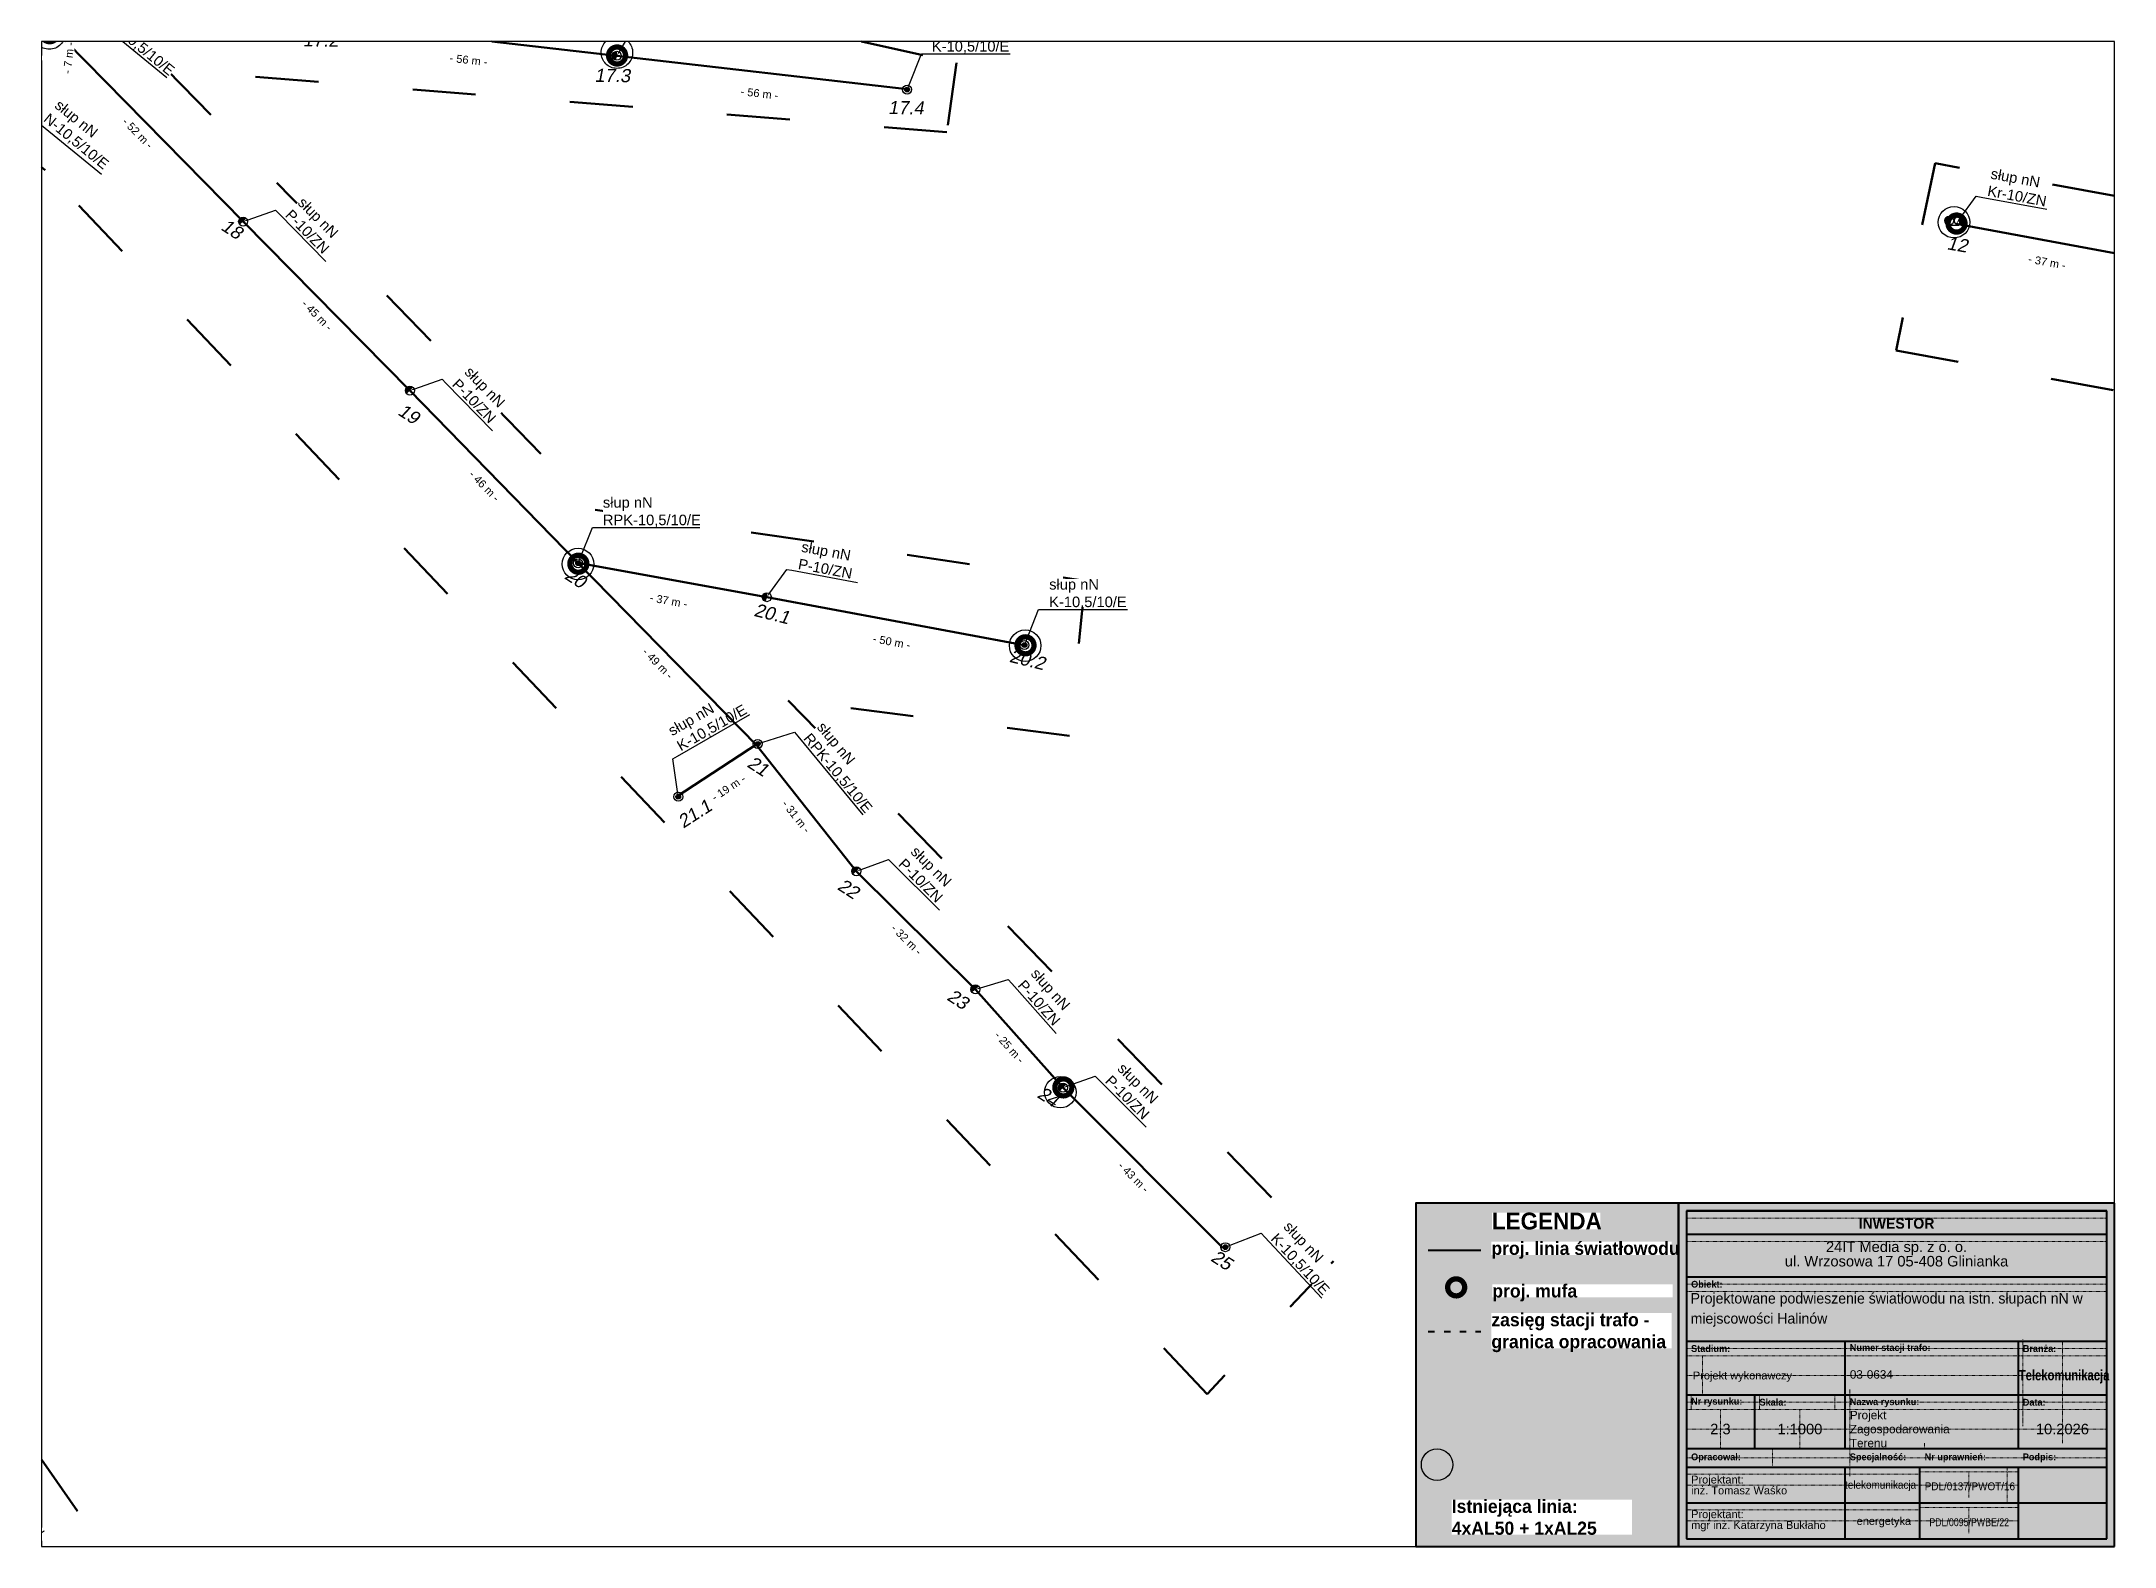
# Paper-space layout '634-3' of a CAD drawing. Header units: metres, sheet in millimetres. Extents: x 0 to 395, y 0 to 287.
# The model-space entities are those that its viewports show. They can reach past a viewport. Long polylines and large blocks are cut down to what shows.
import ezdxf
from ezdxf import colors
from ezdxf.entities.mleader import LeaderData, LeaderLine
from ezdxf.math import Vec2, Vec3

# ---------------------------------------------------------------- set-up
doc = ezdxf.new("R2010")
doc.units = ezdxf.units.M
for name, pattern in [('ACAD_ISO03W100', [30, 12, -18]), ('DGN Style 2', [0.005224, 0.003135, -0.00209]), ('GCAD_ISO03W100', [30, 12, -18])]:
    doc.linetypes.add(name, pattern=pattern)
for name, color, linetype, lineweight in [('!tele', 30, 'Continuous', 50), ('!trafo', 6, 'GCAD_ISO03W100', 50), ('00_Mufa', 3, 'Continuous', 30), ('@Tabelka', 7, 'Continuous', 13), ('_mm zasięg trafo', 6, 'ACAD_ISO03W100', 35), ('_numery', 7, 'Continuous', 40), ('_światłowód', 30, 'Continuous', 50)]:
    doc.layers.add(name, color=color, linetype=linetype, lineweight=lineweight)
doc.layers.add('@KonstrTabelki', color=253, linetype='DGN Style 2', lineweight=0, plot=False)
for name, color, linetype in [('_MM mufy', 3, 'Continuous'), ('_MM opisy', 7, 'Continuous'), ('_MM slupy', 5, 'Continuous'), ('DIM', 7, 'Continuous')]:
    doc.layers.add(name, color=color, linetype=linetype)
doc.styles.add('BardzoMale-PrawaGora', font='arial.ttf', dxfattribs={"height": 0.0025})
doc.styles.get("Standard").update_dxf_attribs({"font": 'arial.ttf'})
doc.dimstyles.new('opis linie', dxfattribs={"dimtxt": 1.5, "dimasz": 0.18, "dimexe": 0.18, "dimexo": 0.0625, "dimgap": 2.5, "dimtad": 4, "dimdec": 0, "dimzin": 0, "dimdsep": 46, "dimtxsty": 'Standard', "dimcen": 0.09, "dimse1": 1, "dimse2": 1, "dimsd1": 1, "dimsd2": 1, "dimclrt": 256, "dimadec": 0, "dimazin": 0, "dimtfac": 1, "dimtdec": 0, "dimtofl": 0, "dimtmove": 0, "dimatfit": 3, "dimfxl": 1, "dimtfill": 1, "dimtolj": 1, "dimtzin": 0, "dimarcsym": 0})

psp = doc.layouts.new('634-3')

# ---------------------------------------------------------------- texts
at = {"color": 18, "true_color": 0x000000, "insert": (313.91, 48.27), "char_height": 2, "width": 76.9558, "attachment_point": 1, "line_spacing_factor": 0.825, "style": 'BardzoMale-PrawaGora'}
psp.add_mtext('\\pxsm1.15,ql;{\\fLato Light|b0|i0|c238|p34;\\C256;Projektowane podwieszenie światłowodu na istn. słupach nN w miejscowości Halinów}', dxfattribs=at)
at = {"color": 1, "char_height": 1.6, "width": 26.3577, "attachment_point": 4}
for s, insert in [('{\\C18;\\c0;03-0634}', (344.21, 32.76, 1)), ('{\\C18;\\c0;Projekt Zagospodarowania Terenu}', (344.21, 22.36, 1))]:
    psp.add_mtext(s, dxfattribs=dict(at, insert=insert))
at = {"char_height": 2, "attachment_point": 5, "line_spacing_factor": 0.825}
for s, insert in [('2.3', (319.57, 22.36)), ('1:1000', (334.71, 22.36))]:
    psp.add_mtext(s, dxfattribs=dict(at, insert=insert))

msp = doc.modelspace()

# ---------------------------------------------------------------- blocks, each defined once
blk = doc.blocks.new('tabelka')
at = {"true_color": 0xffffff, "transparency": 33554687}
h = blk.add_hatch(color=7, dxfattribs=at)
h.dxf.hatch_style = 1
h.paths.add_polyline_path([(-83, 65.41), (0, 65.41), (0, 0), (-83, 0)])
at = {"layer": '@KonstrTabelki', "lineweight": 0}
for p, q in [((-1.5, 62.52), (-81.5, 62.52)), ((-1.5, 58.08), (-81.5, 58.08)), ((-1.5, 49.94), (-81.5, 49.94)), ((-81.5, 48.55), (-1.5, 48.55)), ((-1.5, 37.69), (-81.5, 37.69)), ((-81.5, 36.3), (-1.5, 36.3)), ((-78.46, 36.3), (-78.46, 28.86)), ((-17.47, 39.44), (-17.47, 22.94)), ((-9.93, 19.68), (-9.93, 39.08)), ((-81.5, 32.58), (-1.5, 32.58)), ((-80.6, 28.86), (-80.6, 26.08)), ((-67.58, 28.86), (-67.58, 26.08)), ((-53.27, 26.08), (-53.27, 28.86)), ((-50.39, 29.9), (-50.39, 18.64)), ((-17.47, 28.86), (-17.47, 22.94)), ((-9.93, 19.68), (-9.93, 28.86)), ((-1.5, 27.47), (-81.5, 27.47)), ((-81.5, 26.08), (-1.5, 26.08)), ((-74.99, 18.64), (-74.99, 26.08)), ((-59.88, 18.64), (-59.88, 26.08)), ((-1.5, 27.47), (-18.36, 27.47)), ((-1.5, 22.36), (-81.5, 22.36)), ((-1.5, 22.36), (-18.36, 22.36)), ((-81.5, 16.88), (-1.5, 16.88)), ((-65.11, 18.64), (-65.11, 15.11)), ((-50.39, 18.64), (-50.39, 13.41)), ((-36.15, 19.68), (-36.15, 18.64)), ((-37.05, 13.77), (-81.5, 13.77)), ((-37.05, 14.25), (-18.36, 14.25)), ((-27.71, 14.25), (-27.71, 9.31)), ((-20.43, 15.11), (-20.43, 8.31)), ((-37.05, 11.71), (-81.5, 11.71)), ((-18.36, 11.71), (-37.05, 11.71)), ((-37.05, 6.97), (-81.5, 6.97)), ((-37.05, 4.9), (-81.5, 4.9)), ((-37.05, 7.44), (-18.36, 7.44)), ((-18.36, 4.9), (-37.05, 4.9)), ((-27.71, 7.44), (-27.71, 2.5))]:
    blk.add_line(p, q, dxfattribs=at)
at = {"layer": '@KonstrTabelki'}
for points in [[(-51.29, 28.86), (-51.29, 39.08)], [(-51.29, 18.64), (-51.29, 28.86)]]:
    blk.add_lwpolyline(points, dxfattribs=at)
at = {"layer": '@Tabelka', "lineweight": 40}
for p, q in [((0, 65.41), (-83, 65.41)), ((-83, 65.41), (-83, 0)), ((-81.5, 63.91), (-1.5, 63.91)), ((-1.5, 63.91), (-81.5, 63.91)), ((-81.5, 63.91), (-81.5, 1.5)), ((-1.5, 1.5), (-1.5, 63.91)), ((0, 0), (0, 65.41)), ((-81.5, 59.47), (-1.5, 59.47)), ((-81.5, 51.33), (-1.5, 51.33)), ((-81.5, 39.08), (-1.5, 39.08)), ((-81.5, 39.08), (-18.36, 39.08)), ((-51.29, 28.86), (-51.29, 39.08)), ((-51.29, 28.86), (-51.29, 35.67)), ((-18.36, 39.08), (-18.36, 28.86)), ((-81.5, 28.86), (-18.36, 28.86)), ((-68.48, 18.64), (-68.48, 28.86)), ((-51.29, 18.64), (-51.29, 28.86)), ((-18.36, 28.86), (-1.5, 28.86)), ((-18.36, 28.86), (-18.36, 18.64)), ((-51.29, 18.64), (-51.29, 25.45)), ((-18.36, 25.45), (-18.36, 18.64)), ((-81.5, 18.64), (-1.5, 18.64)), ((-81.5, 18.64), (-1.5, 18.64)), ((-81.5, 15.11), (-1.5, 15.11)), ((-51.29, 1.5), (-51.29, 15.11)), ((-37.05, 1.5), (-37.05, 15.11)), ((-18.36, 15.11), (-18.36, 1.5)), ((-81.5, 8.31), (-1.5, 8.31)), ((-81.5, 8.31), (-1.5, 8.31)), ((-81.5, 1.5), (-1.5, 1.5)), ((-83, 0), (0, 0))]:
    blk.add_line(p, q, dxfattribs=at)
at = {"layer": '@Tabelka'}
for s, insert, char_height, attachment_point, line_spacing_factor in [('{\\fLato Light|b1|i0|c238|p34;INWESTOR}', (-41.5, 62.52), 2, 2, 0.825), ('24IT Media sp. z o. o.\\Pul. Wrzosowa 17 05-408 Glinianka', (-41.5, 58.08), 2, 2, 0.825), ('{\\fLato Light|b1|i0|c238|p34;Obiekt:}', (-80.6, 49.94), 1.3, 4, 0.946154), ('{\\fLato Light|b1|i0|c238|p34;Branża:}', (-17.47, 37.69), 1.3, 4, 0.946154), ('Projekt wykonawczy', (-80.27, 32.34), 1.5, 4, 0.825), ('{\\fLato Light|b1|i0|c238|p34;\\W0.8;Telekomunikacja}', (-9.6, 32.34), 2, 5, 0.76875), ('{\\fLato Light|b1|i0|c238|p34;Nr rysunku:}', (-80.6, 27.47), 1.3, 4, 0.946154), ('{\\fLato Light|b1|i0|c238|p34;Skala:}', (-67.58, 27.47), 1.3, 4, 0.946154), ('{\\fLato Light|b1|i0|c238|p34;Nazwa rysunku:}', (-50.39, 27.38), 1.3, 4, 0.946154), ('{\\fLato Light|b1|i0|c238|p34;Data:}', (-17.47, 27.47), 1.3, 4, 0.946154), ('10.2026', (-9.93, 22.36), 2, 5, 0.825), ('{\\fLato Light|b1|i0|c238|p34;Opracował:}', (-80.6, 16.88), 1.3, 4, 0.946154), ('{\\fLato Light|b1|i0|c238|p34;Specjalność:}', (-50.39, 16.88), 1.3, 4, 0.946154), ('{\\fLato Light|b1|i0|c238|p34;Nr uprawnień:}', (-36.15, 16.88), 1.3, 4, 0.946154), ('{\\fLato Light|b1|i0|c238|p34;Podpis:}', (-17.47, 16.88), 1.3, 4, 0.946154)]:
    blk.add_mtext(s, dxfattribs=dict(at, insert=insert, char_height=char_height, attachment_point=attachment_point, line_spacing_factor=line_spacing_factor))
for s, insert, char_height, width, attachment_point, line_spacing_factor in [('{\\fLato Light|b1|i0|c238|p34;Stadium:}', (-80.6, 37.69), 1.3, 8.6456, 4, 0.946154), ('{\\fLato Light|b1|i0|c238|p34;Numer stacji trafo:}', (-50.39, 37.69), 1.3, 16.1141, 4, 0.946154), ('Projektant:\\Pinż. Tomasz Waśko', (-80.6, 11.71), 1.5, 27.9275, 4, 0.825), ('{\\W0.9;telekomunikacja}', (-44.53, 11.53), 1.5, 22.915, 5, 0.825), ('{\\W0.9;PDL/0137/PWOT/16}', (-27.54, 11.46), 1.5, 22.915, 5, 0.825), ('Projektant:\\Pmgr inż. Katarzyna Bukłaho', (-80.6, 4.9), 1.5, 27.9275, 4, 0.825), ('energetyka', (-43.91, 4.64), 1.5, 22.915, 5, 0.825), ('{\\W0.8;PDL/0095/PWBE/22}', (-27.66, 4.62), 1.5, 22.915, 5, 0.825)]:
    blk.add_mtext(s, dxfattribs=dict(at, insert=insert, char_height=char_height, width=width, attachment_point=attachment_point, line_spacing_factor=line_spacing_factor))
blk = doc.blocks.new('mufa')
at = {"layer": '_MM mufy'}
h = blk.add_hatch(color=256, dxfattribs=at)
h.dxf.hatch_style = 1
h.paths.add_polyline_path([(2.15, 0.12, 1), (-2.1, -0.05, 1)])
h.paths.add_polyline_path([(-1.1, -0.01, -1), (1.15, 0.08, -1)], flags=16)
h.paths.add_polyline_path([(-0.83, 0, -1), (0.88, 0.07, -1)], flags=0)
blk = doc.blocks.new('legenda')
at = {"true_color": 0xffffff, "transparency": 33554687}
h = blk.add_hatch(color=7, dxfattribs=at)
h.dxf.hatch_style = 1
h.paths.add_polyline_path([(-50, 65.41), (0, 65.41), (0, 0), (-50, 0)])
at = {"lineweight": 40}
blk.add_lwpolyline([(0, 65.41), (-50, 65.41), (-50, 0)], dxfattribs=at)
at = {"layer": '_mm zasięg trafo', "lineweight": 40, "ltscale": 0.1}
blk.add_lwpolyline([(-47.62, 40.95), (-37.62, 40.95)], dxfattribs=at)
at = {"layer": '_światłowód', "lineweight": 40}
blk.add_lwpolyline([(-47.62, 56.41), (-37.62, 56.41)], dxfattribs=at)
at = {"layer": '_mm zasięg trafo'}
blk.add_blockref('mufa', (-42.35, 49.31), dxfattribs=at)
at = {"layer": '_mm zasięg trafo', "bg_fill": 3, "box_fill_scale": 1, "bg_fill_color": 256, "bg_fill_transparency": 0}
for s, width, heights, insert, char_height, attachment_point in [('{\\fLato Light|b1|i0|c238|p34;\\C7;LEGENDA}', 20.65, [-3.27], (-35.53, 63.58), 3.2, 1), ('\\pxt4;{\\fLato Light|b1|i0|c238|p34;\\C7;proj. linia światłowodu}', 34.3358, [0], (-35.62, 56.41), 2.5, 4), ('\\pxt4;{\\fLato Light|b1|i0|c238|p34;\\C7;proj. mufa}', 34.3358, [0], (-35.44, 48.3), 2.5, 4), ('\\pxt4;{\\fLato Light|b1|i0|c238|p34;\\C7;zasięg stacji trafo - granica opracowania}', 34.3358, [-7.36], (-35.62, 40.72), 2.5, 4)]:
    blk.add_mtext_dynamic_manual_height_columns(s, width=width, gutter_width=1, heights=heights, dxfattribs=dict(at, insert=insert, char_height=char_height, attachment_point=attachment_point))
at = {"lineweight": 40}
blk.add_lwpolyline([(-50, 0), (0, 0), (0, 65.41)], dxfattribs=at)
at = {"layer": '_mm zasięg trafo', "insert": (-43.16, 5.56), "char_height": 2.5, "attachment_point": 4, "bg_fill": 3, "box_fill_scale": 1, "bg_fill_color": 256, "bg_fill_transparency": 0}
blk.add_mtext_dynamic_manual_height_columns('\\pxt4;{\\fLato Light|b1|i0|c238|p34;\\C7;Istniejąca linia:\\P4xAL50 + 1xAL25}', width=34.3358, gutter_width=1, heights=[-6.79], dxfattribs=at)
blk = doc.blocks.new('ZN')
at = {"layer": '_MM slupy', "transparency": 33554687}
h = blk.add_hatch(color=256, dxfattribs=at)
h.dxf.hatch_style = 1
h.paths.add_polyline_path([(0, -0.86), (0, 0.86, 1)])
at = {"layer": '_MM slupy'}
blk.add_circle((0, 0), 0.857, dxfattribs=at)
blk = doc.blocks.new('E')
at = {"layer": '_MM slupy'}
h = blk.add_hatch(color=256, dxfattribs=at)
h.dxf.hatch_style = 1
h.paths.add_polyline_path([(0.27, 0.37, 1), (-0.27, -0.37, 1)])
for radius in [0.857, 0.457]:
    blk.add_circle((0, 0), radius, dxfattribs=at)
blk = doc.blocks.new('*D3118')
at = {"layer": 'DIM', "insert": (7525343.78, 5787664.79), "char_height": 1.5, "attachment_point": 5, "rotation": 33.3051, "bg_fill": 3, "box_fill_scale": 1.1, "bg_fill_color": 9, "bg_fill_true_color": 13158600, "bg_fill_transparency": 0}
blk.add_mtext('\\A1;- 19 m -', dxfattribs=at)
blk = doc.blocks.new('*D3189')
at = {"layer": 'DIM', "insert": (7525218.19, 5787803.78), "char_height": 1.5, "attachment_point": 5, "rotation": 83.6492, "bg_fill": 3, "box_fill_scale": 1.1, "bg_fill_color": 9, "bg_fill_true_color": 13158600, "bg_fill_transparency": 0}
blk.add_mtext('\\A1;- 7 m -', dxfattribs=at)
blk = doc.blocks.new('*D3190')
at = {"layer": 'DIM', "insert": (7525240.84, 5787809.75), "char_height": 1.5, "attachment_point": 5, "rotation": 352.9557, "bg_fill": 3, "box_fill_scale": 1.1, "bg_fill_color": 9, "bg_fill_true_color": 13158600, "bg_fill_transparency": 0}
blk.add_mtext('\\A1;- 52 m -', dxfattribs=at)
blk = doc.blocks.new('*D3191')
at = {"layer": 'DIM', "insert": (7525294.31, 5787803.38), "char_height": 1.5, "attachment_point": 5, "rotation": 353.4407, "bg_fill": 3, "box_fill_scale": 1.1, "bg_fill_color": 9, "bg_fill_true_color": 13158600, "bg_fill_transparency": 0}
blk.add_mtext('\\A1;- 56 m -', dxfattribs=at)
blk = doc.blocks.new('*D3192')
at = {"layer": 'DIM', "insert": (7525349.69, 5787797.01), "char_height": 1.5, "attachment_point": 5, "rotation": 353.4274, "bg_fill": 3, "box_fill_scale": 1.1, "bg_fill_color": 9, "bg_fill_true_color": 13158600, "bg_fill_transparency": 0}
blk.add_mtext('\\A1;- 56 m -', dxfattribs=at)
blk = doc.blocks.new('*D3193')
at = {"layer": 'DIM', "insert": (7525332.37, 5787700.41), "char_height": 1.5, "attachment_point": 5, "rotation": 349.739, "bg_fill": 3, "box_fill_scale": 1.1, "bg_fill_color": 9, "bg_fill_true_color": 13158600, "bg_fill_transparency": 0}
blk.add_mtext('\\A1;- 37 m -', dxfattribs=at)
blk = doc.blocks.new('*D3194')
at = {"layer": 'DIM', "insert": (7525374.83, 5787692.6), "char_height": 1.5, "attachment_point": 5, "rotation": 349.4495, "bg_fill": 3, "box_fill_scale": 1.1, "bg_fill_color": 9, "bg_fill_true_color": 13158600, "bg_fill_transparency": 0}
blk.add_mtext('\\A1;- 50 m -', dxfattribs=at)
blk = doc.blocks.new('*D3234')
at = {"layer": 'DIM', "insert": (7525594.76, 5787764.89), "char_height": 1.5, "attachment_point": 5, "rotation": 349.4851, "bg_fill": 3, "box_fill_scale": 1.1, "bg_fill_color": 9, "bg_fill_true_color": 13158600, "bg_fill_transparency": 0}
blk.add_mtext('\\A1;- 37 m -', dxfattribs=at)
blk = doc.blocks.new('*D3252')
at = {"layer": 'DIM', "insert": (7525420.88, 5787590.69), "char_height": 1.5, "attachment_point": 5, "rotation": 314.9247, "bg_fill": 3, "box_fill_scale": 1.1, "bg_fill_color": 9, "bg_fill_true_color": 13158600, "bg_fill_transparency": 0}
blk.add_mtext('\\A1;- 43 m -', dxfattribs=at)
blk = doc.blocks.new('*D3253')
at = {"layer": 'DIM', "insert": (7525397.25, 5787615.4), "char_height": 1.5, "attachment_point": 5, "rotation": 311.6635, "bg_fill": 3, "box_fill_scale": 1.1, "bg_fill_color": 9, "bg_fill_true_color": 13158600, "bg_fill_transparency": 0}
blk.add_mtext('\\A1;- 25 m -', dxfattribs=at)
blk = doc.blocks.new('*D3254')
at = {"layer": 'DIM', "insert": (7525377.68, 5787635.9), "char_height": 1.5, "attachment_point": 5, "rotation": 315.2244, "bg_fill": 3, "box_fill_scale": 1.1, "bg_fill_color": 9, "bg_fill_true_color": 13158600, "bg_fill_transparency": 0}
blk.add_mtext('\\A1;- 32 m -', dxfattribs=at)
blk = doc.blocks.new('*D3255')
at = {"layer": 'DIM', "insert": (7525356.66, 5787659.34), "char_height": 1.5, "attachment_point": 5, "rotation": 308.3726, "bg_fill": 3, "box_fill_scale": 1.1, "bg_fill_color": 9, "bg_fill_true_color": 13158600, "bg_fill_transparency": 0}
blk.add_mtext('\\A1;- 31 m -', dxfattribs=at)
blk = doc.blocks.new('*D3256')
at = {"layer": 'DIM', "insert": (7525330.33, 5787688.48), "char_height": 1.5, "attachment_point": 5, "rotation": 314.4272, "bg_fill": 3, "box_fill_scale": 1.1, "bg_fill_color": 9, "bg_fill_true_color": 13158600, "bg_fill_transparency": 0}
blk.add_mtext('\\A1;- 49 m -', dxfattribs=at)
blk = doc.blocks.new('*D3257')
at = {"layer": 'DIM', "insert": (7525297.31, 5787722.28), "char_height": 1.5, "attachment_point": 5, "rotation": 314.2307, "bg_fill": 3, "box_fill_scale": 1.1, "bg_fill_color": 9, "bg_fill_true_color": 13158600, "bg_fill_transparency": 0}
blk.add_mtext('\\A1;- 46 m -', dxfattribs=at)
blk = doc.blocks.new('*D3258')
at = {"layer": 'DIM', "insert": (7525265.48, 5787754.78), "char_height": 1.5, "attachment_point": 5, "rotation": 314.5975, "bg_fill": 3, "box_fill_scale": 1.1, "bg_fill_color": 9, "bg_fill_true_color": 13158600, "bg_fill_transparency": 0}
blk.add_mtext('\\A1;- 45 m -', dxfattribs=at)
blk = doc.blocks.new('*D3259')
at = {"layer": 'DIM', "insert": (7525231.33, 5787789.46), "char_height": 1.5, "attachment_point": 5, "rotation": 314.5122, "bg_fill": 3, "box_fill_scale": 1.1, "bg_fill_color": 9, "bg_fill_true_color": 13158600, "bg_fill_transparency": 0}
blk.add_mtext('\\A1;- 52 m -', dxfattribs=at)
blk = doc.blocks.new('*D3260')
at = {"layer": 'DIM', "insert": (7525210.29, 5787801.75), "char_height": 1.5, "attachment_point": 5, "rotation": 44.8524, "bg_fill": 3, "box_fill_scale": 1.1, "bg_fill_color": 9, "bg_fill_true_color": 13158600, "bg_fill_transparency": 0}
blk.add_mtext('\\A1;- 18 m -', dxfattribs=at)
blk = doc.blocks.new('R')
at = {"layer": '_MM slupy', "transparency": 33554687}
h = blk.add_hatch(color=256, dxfattribs=at)
h.dxf.hatch_style = 1
h.paths.add_polyline_path([(-0.93, -0.86), (-0.93, 0.86, 1)])
h = blk.add_hatch(color=256, dxfattribs=at)
h.dxf.hatch_style = 1
h.paths.add_polyline_path([(0.93, 0.86), (0.93, -0.86, 1)])
at = {"layer": '_MM slupy'}
for points in [[(-0.93, 0.86), (0.93, 0.86)], [(-0.93, -0.86), (0.93, -0.86)]]:
    blk.add_lwpolyline(points, dxfattribs=at)
for centre in [(-0.93, 0), (0.93, 0)]:
    blk.add_circle(centre, 0.857, dxfattribs=at)
blk = doc.blocks.new('q')
at = {"layer": '_MM slupy'}
blk.add_blockref('ZN', (0, 0), dxfattribs=at)
at = {"layer": '_MM opisy'}
ml = blk.add_multileader_mtext('Standard', dxfattribs=at)
ml.set_content('\\pxql;słup nN\\PP-10/ZN', color=256)
ml.set_leader_properties()
ml.build(insert=Vec2(0, 0))
ml.multileader.update_dxf_attribs({"has_text_frame": 1, "text_left_attachment_type": 5, "text_right_attachment_type": 5, "dogleg_length": 1, "arrow_head_size": 1})
ctx = ml.context
ctx.base_point, ctx.char_height, ctx.arrow_head_size, ctx.landing_gap_size, ctx.plane_origin = Vec3(3.75, 5.9), 2, 1, 1, Vec3(1.72, -1.42)
ctx.left_attachment, ctx.right_attachment = 5, 5
notes = []
notes.append((ctx, [(0, (1, 1, 0), (2.75, 5.9), (1, 0), 1, [(0, [(0, 0), (2.75, 5.9)], 0, [])])]))
ctx.mtext.insert, ctx.mtext.flow_direction = Vec3(4.75, 11.7), 5
ctx.mtext.has_bg_fill, ctx.mtext.bg_color, ctx.mtext.bg_scale_factor, ctx.mtext.bg_transparency, ctx.mtext.use_window_bg_color = 1, -1023410175, 1, 0, 1
for ctx, leaders in notes:
    for number, flags, end, landing, length, lines in leaders:
        leader = LeaderData()
        leader.index, (leader.has_last_leader_line, leader.has_dogleg_vector, leader.attachment_direction) = number, flags
        leader.last_leader_point, leader.dogleg_vector, leader.dogleg_length = Vec3(end), Vec3(landing), length
        for number, points, colour, breaks in lines:
            line = LeaderLine()
            line.index, line.vertices, line.color, line.breaks = number, Vec3.list(points), colors.encode_raw_color(colour), breaks
            leader.lines.append(line)
        ctx.leaders.append(leader)

# ---------------------------------------------------------------- linework, layer by layer
at = {"layer": '!tele'}
msp.add_lwpolyline([(7525577.47, 5787772.18), (7525613.52, 5787765.49), (7525652.17, 5787758.47), (7525693.99, 5787750.71), (7525719.93, 5787745.93), (7525742.17, 5787742.07), (7525790.25, 5787732.9), (7525840.02, 5787723.74), (7525889.13, 5787714.66), (7525937.66, 5787705.7), (7525986.96, 5787696.42), (7526034.19, 5787687.49)], dxfattribs=at)
at = {"layer": '!trafo'}
for points in [[(7524845.19, 5788091.56), (7524874.27, 5788123.01), (7525033.76, 5787996.85), (7525159.5, 5787886.73), (7525208.63, 5787834.42), (7525293.32, 5787823.94), (7525387.2, 5787802.84), (7525385.36, 5787789.66), (7525236.89, 5787801.52), (7525318.43, 5787717.74), (7525411.67, 5787704.24), (7525408.72, 5787674.71), (7525355.14, 5787681.46), (7525458.93, 5787574.71), (7525434.88, 5787549.39), (7525213.73, 5787782.44), (7525122.22, 5787849.16), (7525091.9, 5787890.82), (7525078.98, 5787913.5), (7524912.84, 5788041.88), (7524881.03, 5788001.67), (7524854, 5788015.02), (7524888.12, 5788059.85)], [(7525008.97, 5787761.4), (7525039.95, 5787785.88), (7525271.96, 5787452.16), (7525241.58, 5787434.86)], [(7525573.46, 5787783.72), (7525566.02, 5787748.05), (7525693.92, 5787724.85), (7525684.86, 5787676.78), (7525730.62, 5787669.74), (7525742.18, 5787719.35), (7526043.07, 5787665.25), (7526209.43, 5787637.87), (7526252.67, 5787650.65), (7526249.12, 5787604.32), (7526287.93, 5787596.02), (7526304.14, 5787675.68), (7526440.47, 5787706.54), (7526466.72, 5787715.72), (7526462, 5787742.97), (7526297.45, 5787715.01), (7526219.13, 5787664.12), (7525893.13, 5787725.99)]]:
    msp.add_lwpolyline(points, close=True, dxfattribs=at)
at = {"layer": '00_Mufa'}
for centre in [(7525214.51, 5787808.43), (7525322.54, 5787804.79), (7525577.05, 5787772.5), (7525315.14, 5787707.41), (7525400.25, 5787691.88), (7525406.95, 5787606.86), (7525478.66, 5787535.94)]:
    msp.add_circle(centre, 3, dxfattribs=at)

# ---------------------------------------------------------------- next in the draw order: block references
for p, rotation in [((7525267.03, 5787810.56), 353.4407106336882), ((7525322.51, 5787804.18), 353.4273674182641), ((7525251.4, 5787772.63), 314.5974937532833), ((7525283.14, 5787740.45), 314.2307261024046), ((7525351.08, 5787701.11), 349.4495095557274), ((7525368.11, 5787648.93), 315.2244395509692), ((7525196, 5787527.92), 305.3278699529333)]:
    msp.add_blockref('q', p, dxfattribs=dict(rotation=rotation))

# ---------------------------------------------------------------- next in the draw order: dimensions: what is measured, and where the dimension line sits
at = {"layer": 'DIM'}
dim = msp.add_aligned_dim(p1=(7525577.47, 5787772.18), p2=(7525613.52, 5787765.49), distance=-0.75, dimstyle='opis linie', override={"dimpost": '- <> m -'}, dxfattribs=at)
dim.commit()
dim.dimension.update_dxf_attribs({"geometry": '*D3234', "text_midpoint": (7525594.76, 5787764.89)})

# ---------------------------------------------------------------- next in the draw order: leaders
at = {"layer": '_MM opisy'}
ml = msp.add_multileader_mtext('Standard', dxfattribs=at)
ml.set_content('\\pxql;słup nN\\PK-10,5/10/E', color=256)
ml.set_leader_properties()
ml.build(insert=Vec2(0, 0))
ml.multileader.update_dxf_attribs({"has_text_frame": 1, "text_left_attachment_type": 5, "text_right_attachment_type": 5, "dogleg_length": 1, "arrow_head_size": 1})
ctx = ml.context
ctx.base_point, ctx.char_height, ctx.arrow_head_size, ctx.landing_gap_size, ctx.plane_origin = Vec3(7525381.49, 5787804.56), 2, 1, 1, Vec3(7525379.5, 5787796.34)
ctx.left_attachment, ctx.right_attachment = 5, 5
notes = []
notes.append((ctx, [(0, (1, 1, 0), (7525380.49, 5787804.56), (1, 0), 1, [(0, [(7525377.78, 5787797.76)], 0, [])])]))
ctx.mtext.insert, ctx.mtext.flow_direction = Vec3(7525382.49, 5787810.33), 5
ctx.mtext.has_bg_fill, ctx.mtext.bg_color, ctx.mtext.bg_scale_factor, ctx.mtext.bg_transparency, ctx.mtext.use_window_bg_color = 1, -1023410175, 1, 0, 1
ml = msp.add_multileader_mtext('Standard', dxfattribs=at)
ml.set_content('\\pxql;słup nN\\PN-10,5/10/E', color=256)
ml.set_leader_properties()
ml.build(insert=Vec2(0, 0))
ml.multileader.update_dxf_attribs({"has_text_frame": 1, "text_left_attachment_type": 5, "text_right_attachment_type": 5, "dogleg_length": 1, "arrow_head_size": 1})
ctx = ml.context
ctx.base_point, ctx.char_height, ctx.arrow_head_size, ctx.landing_gap_size, ctx.plane_origin, ctx.plane_x_axis, ctx.plane_y_axis = Vec3(7525211.96, 5787791.85), 2, 1, 1, Vec3(7525202.55, 5787795.04), Vec3(0.774484, -0.632594), Vec3(0.632594, 0.774484)
ctx.left_attachment, ctx.right_attachment = 5, 5
notes.append((ctx, [(0, (1, 1, 0), (7525211.19, 5787792.48), (0.774484, -0.632594), 1, [(0, [(7525202.12, 5787797.23)], 0, [])])]))
ctx.mtext.insert, ctx.mtext.text_direction, ctx.mtext.flow_direction = Vec3(7525216.63, 5787795.99), Vec3(0.774484, -0.632594), 5
ctx.mtext.has_bg_fill, ctx.mtext.bg_color, ctx.mtext.bg_scale_factor, ctx.mtext.bg_transparency, ctx.mtext.use_window_bg_color = 1, -1023410175, 1, 0, 1
ml = msp.add_multileader_mtext('Standard', dxfattribs=at)
ml.set_content('\\pxql;słup nN\\PRPK-10,5/10/E', color=256)
ml.set_leader_properties()
ml.build(insert=Vec2(0, 0))
ml.multileader.update_dxf_attribs({"has_text_frame": 1, "text_left_attachment_type": 5, "text_right_attachment_type": 5, "dogleg_length": 1, "arrow_head_size": 1})
ctx = ml.context
ctx.base_point, ctx.char_height, ctx.arrow_head_size, ctx.landing_gap_size, ctx.plane_origin = Vec3(7525318.87, 5787714.39), 2, 1, 1, Vec3(7525316.88, 5787706.16)
ctx.left_attachment, ctx.right_attachment = 5, 5
notes.append((ctx, [(0, (1, 1, 0), (7525317.87, 5787714.39), (1, 0), 1, [(0, [(7525315.16, 5787707.58)], 0, [])])]))
ctx.mtext.insert, ctx.mtext.flow_direction = Vec3(7525319.87, 5787720.15), 5
ctx.mtext.has_bg_fill, ctx.mtext.bg_color, ctx.mtext.bg_scale_factor, ctx.mtext.bg_transparency, ctx.mtext.use_window_bg_color = 1, -1023410175, 1, 0, 1
ml = msp.add_multileader_mtext('Standard', dxfattribs=at)
ml.set_content('\\pxql;słup nN\\PK-10,5/10/E', color=256)
ml.set_leader_properties()
ml.build(insert=Vec2(0, 0))
ml.multileader.update_dxf_attribs({"has_text_frame": 1, "text_left_attachment_type": 5, "text_right_attachment_type": 5, "dogleg_length": 1, "arrow_head_size": 1})
ctx = ml.context
ctx.base_point, ctx.char_height, ctx.arrow_head_size, ctx.landing_gap_size, ctx.plane_origin = Vec3(7525403.82, 5787698.78), 2, 1, 1, Vec3(7525401.83, 5787690.56)
ctx.left_attachment, ctx.right_attachment = 5, 5
notes.append((ctx, [(0, (1, 1, 0), (7525402.82, 5787698.78), (1, 0), 1, [(0, [(7525400.12, 5787691.98)], 0, [])])]))
ctx.mtext.insert, ctx.mtext.flow_direction = Vec3(7525404.82, 5787704.55), 5
ctx.mtext.has_bg_fill, ctx.mtext.bg_color, ctx.mtext.bg_scale_factor, ctx.mtext.bg_transparency, ctx.mtext.use_window_bg_color = 1, -1023410175, 1, 0, 1
ml = msp.add_multileader_mtext('Standard', dxfattribs=at)
ml.set_content('\\pxql;słup nN\\PK-10,5/10/E', color=256)
ml.set_leader_properties()
ml.build(insert=Vec2(0, 0))
ml.multileader.update_dxf_attribs({"has_text_frame": 1, "text_left_attachment_type": 5, "text_right_attachment_type": 5, "dogleg_length": 1, "arrow_head_size": 1})
ctx = ml.context
ctx.base_point, ctx.char_height, ctx.arrow_head_size, ctx.landing_gap_size, ctx.plane_origin, ctx.plane_x_axis, ctx.plane_y_axis = Vec3(7525445.86, 5787579.28), 2, 1, 1, Vec3(7525438.49, 5787575.12), Vec3(0.682745, -0.730657), Vec3(0.730657, 0.682745)
ctx.left_attachment, ctx.right_attachment = 5, 5
notes.append((ctx, [(0, (1, 1, 0), (7525445.18, 5787580.01), (0.682745, -0.730657), 1, [(0, [(7525438.36, 5787577.35)], 0, [])])]))
ctx.mtext.insert, ctx.mtext.text_direction, ctx.mtext.flow_direction = Vec3(7525450.76, 5787582.49), Vec3(0.682745, -0.730657), 5
ctx.mtext.has_bg_fill, ctx.mtext.bg_color, ctx.mtext.bg_scale_factor, ctx.mtext.bg_transparency, ctx.mtext.use_window_bg_color = 1, -1023410175, 1, 0, 1
for ctx, leaders in notes:
    for number, flags, end, landing, length, lines in leaders:
        leader = LeaderData()
        leader.index, (leader.has_last_leader_line, leader.has_dogleg_vector, leader.attachment_direction) = number, flags
        leader.last_leader_point, leader.dogleg_vector, leader.dogleg_length = Vec3(end), Vec3(landing), length
        for number, points, colour, breaks in lines:
            line = LeaderLine()
            line.index, line.vertices, line.color, line.breaks = number, Vec3.list(points), colors.encode_raw_color(colour), breaks
            leader.lines.append(line)
        ctx.leaders.append(leader)

# ---------------------------------------------------------------- next in the draw order: linework, layer by layer
at = {"layer": '!tele'}
msp.add_lwpolyline([(7525315.1, 5787707.62), (7525351.08, 5787701.11), (7525400.05, 5787691.99)], dxfattribs=at)

# ---------------------------------------------------------------- next in the draw order: block references
for p in [(7525377.78, 5787797.76), (7525315.16, 5787707.58), (7525400.12, 5787691.98)]:
    msp.add_blockref('E', p)
for name, p, rotation in [('q', (7525390.79, 5787626.43), 311.6635330505687), ('E', (7525438.36, 5787577.35), 313.0585136059295)]:
    msp.add_blockref(name, p, dxfattribs=dict(rotation=rotation))

# ---------------------------------------------------------------- next in the draw order: texts
at = {"layer": '_numery', "oblique": 10}
msp.add_text('11', height=2.5, rotation=350.2046, dxfattribs=at).set_placement((7525609.09, 5787759.46))

# ---------------------------------------------------------------- next in the draw order: leaders
at = {"layer": '_MM opisy'}
ml = msp.add_multileader_mtext('Standard', dxfattribs=at)
ml.set_content('\\pxql;słup nN\\PRPK-10,5/10/E', color=256)
ml.set_leader_properties()
ml.build(insert=Vec2(0, 0))
ml.multileader.update_dxf_attribs({"has_text_frame": 1, "text_left_attachment_type": 5, "text_right_attachment_type": 5, "dogleg_length": 1, "arrow_head_size": 1})
ctx = ml.context
ctx.base_point, ctx.char_height, ctx.arrow_head_size, ctx.landing_gap_size, ctx.plane_origin, ctx.plane_x_axis, ctx.plane_y_axis = Vec3(7525221.83, 5787812.36), 2, 1, 1, Vec3(7525215.08, 5787807.26), Vec3(0.774484, -0.632594), Vec3(0.632594, 0.774484)
ctx.left_attachment, ctx.right_attachment = 5, 5
notes = []
notes.append((ctx, [(0, (1, 1, 0), (7525221.05, 5787813), (0.774484, -0.632594), 1, [(0, [(7525214.65, 5787809.44)], 0, [])])]))
ctx.mtext.insert, ctx.mtext.text_direction, ctx.mtext.flow_direction = Vec3(7525226.25, 5787816.2), Vec3(0.774484, -0.632594), 5
ctx.mtext.has_bg_fill, ctx.mtext.bg_color, ctx.mtext.bg_scale_factor, ctx.mtext.bg_transparency, ctx.mtext.use_window_bg_color = 1, -1023410175, 1, 0, 1
ml = msp.add_multileader_mtext('Standard', dxfattribs=at)
ml.set_content('\\pxql;słup nN\\PKr-10/ZN', color=256)
ml.set_leader_properties()
ml.build(insert=Vec2(0, 0))
ml.multileader.update_dxf_attribs({"has_text_frame": 1, "text_left_attachment_type": 5, "text_right_attachment_type": 5, "dogleg_length": 1, "arrow_head_size": 1})
ctx = ml.context
ctx.base_point, ctx.char_height, ctx.arrow_head_size, ctx.landing_gap_size, ctx.plane_origin, ctx.plane_x_axis, ctx.plane_y_axis = Vec3(7525582.24, 5787777.3), 2, 1, 1, Vec3(7525578.9, 5787770.47), Vec3(0.983207, -0.182492), Vec3(0.182492, 0.983207)
ctx.left_attachment, ctx.right_attachment = 5, 5
notes.append((ctx, [(0, (1, 1, 0), (7525581.25, 5787777.48), (0.983207, -0.182492), 1, [(0, [(7525577.47, 5787772.18), (7525581.25, 5787777.48)], 0, [])])]))
ctx.mtext.insert, ctx.mtext.text_direction, ctx.mtext.flow_direction = Vec3(7525584.27, 5787782.79), Vec3(0.983207, -0.182492), 5
ctx.mtext.has_bg_fill, ctx.mtext.bg_color, ctx.mtext.bg_scale_factor, ctx.mtext.bg_transparency, ctx.mtext.use_window_bg_color = 1, -1023410175, 1, 0, 1
ml = msp.add_multileader_mtext('Standard', dxfattribs=at)
ml.set_content('\\pxql;słup nN\\PRPK-10,5/10/E', color=256)
ml.set_leader_properties()
ml.build(insert=Vec2(0, 0))
ml.multileader.update_dxf_attribs({"has_text_frame": 1, "text_left_attachment_type": 5, "text_right_attachment_type": 5, "dogleg_length": 1, "arrow_head_size": 1})
ctx = ml.context
ctx.base_point, ctx.char_height, ctx.arrow_head_size, ctx.landing_gap_size, ctx.plane_origin, ctx.plane_x_axis, ctx.plane_y_axis = Vec3(7525356.96, 5787674.65), 2, 1, 1, Vec3(7525349.36, 5787670.94), Vec3(0.638336, -0.769758), Vec3(0.769758, 0.638336)
ctx.left_attachment, ctx.right_attachment = 5, 5
notes.append((ctx, [(0, (1, 1, 0), (7525356.32, 5787675.42), (0.638336, -0.769758), 1, [(0, [(7525349.35, 5787673.17)], 0, [])])]))
ctx.mtext.insert, ctx.mtext.text_direction, ctx.mtext.flow_direction = Vec3(7525362.03, 5787677.57), Vec3(0.638336, -0.769758), 5
ctx.mtext.has_bg_fill, ctx.mtext.bg_color, ctx.mtext.bg_scale_factor, ctx.mtext.bg_transparency, ctx.mtext.use_window_bg_color = 1, -1023410175, 1, 0, 1
for ctx, leaders in notes:
    for number, flags, end, landing, length, lines in leaders:
        leader = LeaderData()
        leader.index, (leader.has_last_leader_line, leader.has_dogleg_vector, leader.attachment_direction) = number, flags
        leader.last_leader_point, leader.dogleg_vector, leader.dogleg_length = Vec3(end), Vec3(landing), length
        for number, points, colour, breaks in lines:
            line = LeaderLine()
            line.index, line.vertices, line.color, line.breaks = number, Vec3.list(points), colors.encode_raw_color(colour), breaks
            leader.lines.append(line)
        ctx.leaders.append(leader)

# ---------------------------------------------------------------- next in the draw order: linework, layer by layer
at = {"layer": '!tele'}
msp.add_lwpolyline([(7525214.84, 5787809.82), (7525215.63, 5787816.91), (7525267.03, 5787810.56), (7525322.51, 5787804.18), (7525377.79, 5787797.81)], dxfattribs=at)

# ---------------------------------------------------------------- next in the draw order: block references
for name, p, rotation in [('E', (7525214.65, 5787809.44), 320.7582601659452), ('E', (7525349.35, 5787673.17), 309.6678411193645), ('q', (7525407.46, 5787607.71), 314.9247148703415)]:
    msp.add_blockref(name, p, dxfattribs=dict(rotation=rotation))
msp.add_blockref('R', (7525577.06, 5787772.81))
at = {"color": 5, "lineweight": 70}
msp.add_blockref('mufa', (7525577.51, 5787772.21), dxfattribs=at)

# ---------------------------------------------------------------- next in the draw order: texts
at = {"layer": '_numery', "oblique": 10}
msp.add_text('12', height=2.5, rotation=350.2046, dxfattribs=at).set_placement((7525575.58, 5787767.36))

# ---------------------------------------------------------------- next in the draw order: leaders
at = {"layer": '_MM opisy'}
ml = msp.add_multileader_mtext('Standard', dxfattribs=at)
ml.set_content('\\pxql;słup nN\\PK-10,5/10/E', color=256)
ml.set_leader_properties()
ml.build(insert=Vec2(0, 0))
ml.multileader.update_dxf_attribs({"has_text_frame": 1, "text_left_attachment_type": 5, "text_right_attachment_type": 5, "dogleg_length": 1, "arrow_head_size": 1})
ctx = ml.context
ctx.base_point, ctx.char_height, ctx.arrow_head_size, ctx.landing_gap_size, ctx.plane_origin, ctx.plane_x_axis, ctx.plane_y_axis = Vec3(7525334.05, 5787670.86), 2, 1, 1, Vec3(7525336.42, 5787662.74), Vec3(0.867313, 0.497762), Vec3(-0.497762, 0.867313)
ctx.left_attachment, ctx.right_attachment = 5, 5
notes = []
notes.append((ctx, [(0, (1, 1, 0), (7525333.18, 5787670.36), (0.867313, 0.497762), 1, [(0, [(7525334.22, 5787663.11)], 0, [])])]))
ctx.mtext.insert, ctx.mtext.text_direction, ctx.mtext.flow_direction = Vec3(7525332.05, 5787676.36), Vec3(0.867313, 0.497762), 5
ctx.mtext.has_bg_fill, ctx.mtext.bg_color, ctx.mtext.bg_scale_factor, ctx.mtext.bg_transparency, ctx.mtext.use_window_bg_color = 1, -1023410175, 1, 0, 1
for ctx, leaders in notes:
    for number, flags, end, landing, length, lines in leaders:
        leader = LeaderData()
        leader.index, (leader.has_last_leader_line, leader.has_dogleg_vector, leader.attachment_direction) = number, flags
        leader.last_leader_point, leader.dogleg_vector, leader.dogleg_length = Vec3(end), Vec3(landing), length
        for number, points, colour, breaks in lines:
            line = LeaderLine()
            line.index, line.vertices, line.color, line.breaks = number, Vec3.list(points), colors.encode_raw_color(colour), breaks
            leader.lines.append(line)
        ctx.leaders.append(leader)

# ---------------------------------------------------------------- next in the draw order: linework, layer by layer
at = {"layer": '!tele'}
for points in [[(7525113.44, 5787902.42), (7525112.16, 5787883.1), (7525132.67, 5787863.89), (7525155.68, 5787842.54), (7525179.69, 5787820.2), (7525202.2, 5787797.24), (7525214.84, 5787809.82), (7525251.4, 5787772.63), (7525283.14, 5787740.45), (7525315.1, 5787707.62), (7525349.16, 5787672.87), (7525368.11, 5787648.93), (7525390.79, 5787626.43), (7525407.46, 5787607.71), (7525437.86, 5787577.22)], [(7525333.78, 5787663.03), (7525349.37, 5787673.27)]]:
    msp.add_lwpolyline(points, dxfattribs=at)

# ---------------------------------------------------------------- next in the draw order: block references
at = {"rotation": 29.85207626993815}
msp.add_blockref('E', (7525334.22, 5787663.11), dxfattribs=at)

# ---------------------------------------------------------------- next in the draw order: dimensions: what is measured, and where the dimension line sits
at = {"layer": 'DIM'}
for p1, p2, picture, middle in [((7525214.84, 5787809.82), (7525215.63, 5787816.91), '*D3189', (7525218.19, 5787803.78)), ((7525315.1, 5787707.62), (7525351.08, 5787701.11), '*D3193', (7525332.37, 5787700.41)), ((7525333.78, 5787663.03), (7525349.37, 5787673.27), '*D3118', (7525343.78, 5787664.79)), ((7525437.86, 5787577.22), (7525407.46, 5787607.71), '*D3252', (7525420.88, 5787590.69))]:
    dim = msp.add_aligned_dim(p1=p1, p2=p2, distance=-0.75, dimstyle='opis linie', override={"dimpost": '- <> m -'}, dxfattribs=at)
    dim.commit()
    dim.dimension.update_dxf_attribs({"geometry": picture, "text_midpoint": middle})

# ---------------------------------------------------------------- next in the draw order: texts
at = {"layer": '_numery', "oblique": 10}
for s, rotation, p in [('21.1', 32.6789, (7525335.16, 5787657.01)), ('25', 327.0783, (7525435.39, 5787574.89))]:
    msp.add_text(s, height=2.5, rotation=rotation, dxfattribs=at).set_placement(p)

# ---------------------------------------------------------------- next in the draw order: dimensions: what is measured, and where the dimension line sits
at = {"layer": 'DIM'}
for p1, p2, picture, middle in [((7525215.63, 5787816.91), (7525267.03, 5787810.56), '*D3190', (7525240.84, 5787809.75)), ((7525351.08, 5787701.11), (7525400.05, 5787691.99), '*D3194', (7525374.83, 5787692.6)), ((7525407.46, 5787607.71), (7525390.79, 5787626.43), '*D3253', (7525397.25, 5787615.4))]:
    dim = msp.add_aligned_dim(p1=p1, p2=p2, distance=-0.75, dimstyle='opis linie', override={"dimpost": '- <> m -'}, dxfattribs=at)
    dim.commit()
    dim.dimension.update_dxf_attribs({"geometry": picture, "text_midpoint": middle})

# ---------------------------------------------------------------- next in the draw order: block references
at = {"color": 5, "lineweight": 70}
for p in [(7525400.29, 5787691.91), (7525407.5, 5787607.74)]:
    msp.add_blockref('mufa', p, dxfattribs=at)

# ---------------------------------------------------------------- next in the draw order: texts
at = {"layer": '_numery', "oblique": 10}
for s, rotation, p in [('20.2', 346.0145, (7525397.1, 5787688.82)), ('24', 327.0783, (7525402.37, 5787605.99))]:
    msp.add_text(s, height=2.5, rotation=rotation, dxfattribs=at).set_placement(p)

# ---------------------------------------------------------------- next in the draw order: dimensions: what is measured, and where the dimension line sits
at = {"layer": 'DIM'}
for p1, p2, picture, middle in [((7525267.03, 5787810.56), (7525322.51, 5787804.18), '*D3191', (7525294.31, 5787803.38)), ((7525390.79, 5787626.43), (7525368.11, 5787648.93), '*D3254', (7525377.68, 5787635.9))]:
    dim = msp.add_aligned_dim(p1=p1, p2=p2, distance=-0.75, dimstyle='opis linie', override={"dimpost": '- <> m -'}, dxfattribs=at)
    dim.commit()
    dim.dimension.update_dxf_attribs({"geometry": picture, "text_midpoint": middle})

# ---------------------------------------------------------------- next in the draw order: texts
at = {"layer": '_numery', "oblique": 10}
for s, rotation, p in [('17.2', 359.2741, (7525262.75, 5787805.99)), ('23', 327.0783, (7525385.18, 5787624.56))]:
    msp.add_text(s, height=2.5, rotation=rotation, dxfattribs=at).set_placement(p)

# ---------------------------------------------------------------- next in the draw order: dimensions: what is measured, and where the dimension line sits
at = {"layer": 'DIM'}
for p1, p2, picture, middle in [((7525322.51, 5787804.18), (7525377.79, 5787797.81), '*D3192', (7525349.69, 5787797.01)), ((7525368.11, 5787648.93), (7525349.16, 5787672.87), '*D3255', (7525356.66, 5787659.34))]:
    dim = msp.add_aligned_dim(p1=p1, p2=p2, distance=-0.75, dimstyle='opis linie', override={"dimpost": '- <> m -'}, dxfattribs=at)
    dim.commit()
    dim.dimension.update_dxf_attribs({"geometry": picture, "text_midpoint": middle})

# ---------------------------------------------------------------- next in the draw order: block references
at = {"color": 5, "lineweight": 70}
msp.add_blockref('mufa', (7525322.55, 5787804.21), dxfattribs=at)

# ---------------------------------------------------------------- next in the draw order: texts
at = {"layer": '_numery', "oblique": 10}
for s, rotation, p in [('17.3', 359.2741, (7525318.27, 5787799.23)), ('17.4', 359.2741, (7525374.15, 5787793.1)), ('21', 327.0783, (7525347.14, 5787668.94)), ('22', 327.0783, (7525364.32, 5787645.6))]:
    msp.add_text(s, height=2.5, rotation=rotation, dxfattribs=at).set_placement(p)

# ---------------------------------------------------------------- next in the draw order: dimensions: what is measured, and where the dimension line sits
at = {"layer": 'DIM'}
dim = msp.add_aligned_dim(p1=(7525349.16, 5787672.87), p2=(7525315.1, 5787707.62), distance=-0.75, dimstyle='opis linie', override={"dimpost": '- <> m -'}, dxfattribs=at)
dim.commit()
dim.dimension.update_dxf_attribs({"geometry": '*D3256', "text_midpoint": (7525330.33, 5787688.48)})

# ---------------------------------------------------------------- next in the draw order: texts
at = {"layer": '_numery', "oblique": 10}
msp.add_text('20.1', height=2.5, rotation=346.0145, dxfattribs=at).set_placement((7525348.48, 5787697.57))

# ---------------------------------------------------------------- next in the draw order: dimensions: what is measured, and where the dimension line sits
at = {"layer": 'DIM'}
dim = msp.add_aligned_dim(p1=(7525315.1, 5787707.62), p2=(7525283.14, 5787740.45), distance=-0.75, dimstyle='opis linie', override={"dimpost": '- <> m -'}, dxfattribs=at)
dim.commit()
dim.dimension.update_dxf_attribs({"geometry": '*D3257', "text_midpoint": (7525297.31, 5787722.28)})

# ---------------------------------------------------------------- next in the draw order: block references
at = {"color": 5, "lineweight": 70}
msp.add_blockref('mufa', (7525315.18, 5787707.44), dxfattribs=at)

# ---------------------------------------------------------------- next in the draw order: texts
at = {"layer": '_numery', "oblique": 10}
for s, p in [('19', (7525280.65, 5787735.98)), ('20', (7525312.39, 5787704.75))]:
    msp.add_text(s, height=2.5, rotation=327.0783, dxfattribs=at).set_placement(p)

# ---------------------------------------------------------------- next in the draw order: dimensions: what is measured, and where the dimension line sits
at = {"layer": 'DIM'}
dim = msp.add_aligned_dim(p1=(7525283.14, 5787740.45), p2=(7525251.4, 5787772.63), distance=-0.75, dimstyle='opis linie', override={"dimpost": '- <> m -'}, dxfattribs=at)
dim.commit()
dim.dimension.update_dxf_attribs({"geometry": '*D3258', "text_midpoint": (7525265.48, 5787754.78)})

# ---------------------------------------------------------------- next in the draw order: dimensions: what is measured, and where the dimension line sits
dim = msp.add_aligned_dim(p1=(7525251.4, 5787772.63), p2=(7525214.84, 5787809.82), distance=-0.75, dimstyle='opis linie', override={"dimpost": '- <> m -'}, dxfattribs=at)
dim.commit()
dim.dimension.update_dxf_attribs({"geometry": '*D3259', "text_midpoint": (7525231.33, 5787789.46)})

# ---------------------------------------------------------------- next in the draw order: texts
at = {"layer": '_numery', "oblique": 10}
msp.add_text('18', height=2.5, rotation=327.0783, dxfattribs=at).set_placement((7525246.99, 5787771.19))

# ---------------------------------------------------------------- next in the draw order: dimensions: what is measured, and where the dimension line sits
at = {"layer": 'DIM'}
dim = msp.add_aligned_dim(p1=(7525214.84, 5787809.82), p2=(7525202.2, 5787797.24), distance=-0.75, dimstyle='opis linie', override={"dimpost": '- <> m -'}, dxfattribs=at)
dim.commit()
dim.dimension.update_dxf_attribs({"geometry": '*D3260', "text_midpoint": (7525210.29, 5787801.75)})

# ---------------------------------------------------------------- next in the draw order: block references
at = {"color": 5, "lineweight": 70}
msp.add_blockref('mufa', (7525214.55, 5787808.46), dxfattribs=at)

# ---------------------------------------------------------------- linework, layer by layer
psp.add_lwpolyline([(0, 0), (394.6, 0), (394.6, 286.57), (0, 286.57)], close=True)

# ---------------------------------------------------------------- block references
psp.add_blockref('tabelka', (394.6, 0))

psp.set_redraw_order([(e.dxf.handle, doc.entitydb.next_handle()) for e in psp.query("TEXT MTEXT ATTDEF DIMENSION ARC_DIMENSION")])  # texts and dimensions are drawn at this point

# ---------------------------------------------------------------- next in the draw order: block references
psp.add_blockref('legenda', (311.6, 0))

# ---------------------------------------------------------------- next in the draw order: viewports
at = {"layer": '0'}
psp.add_viewport(center=(197.3, 143.28), size=(394.6, 286.5674), view_center_point=(7525410.31, 5787663.63), view_height=286.5674, dxfattribs=at)

doc.saveas('drawing.dxf')
